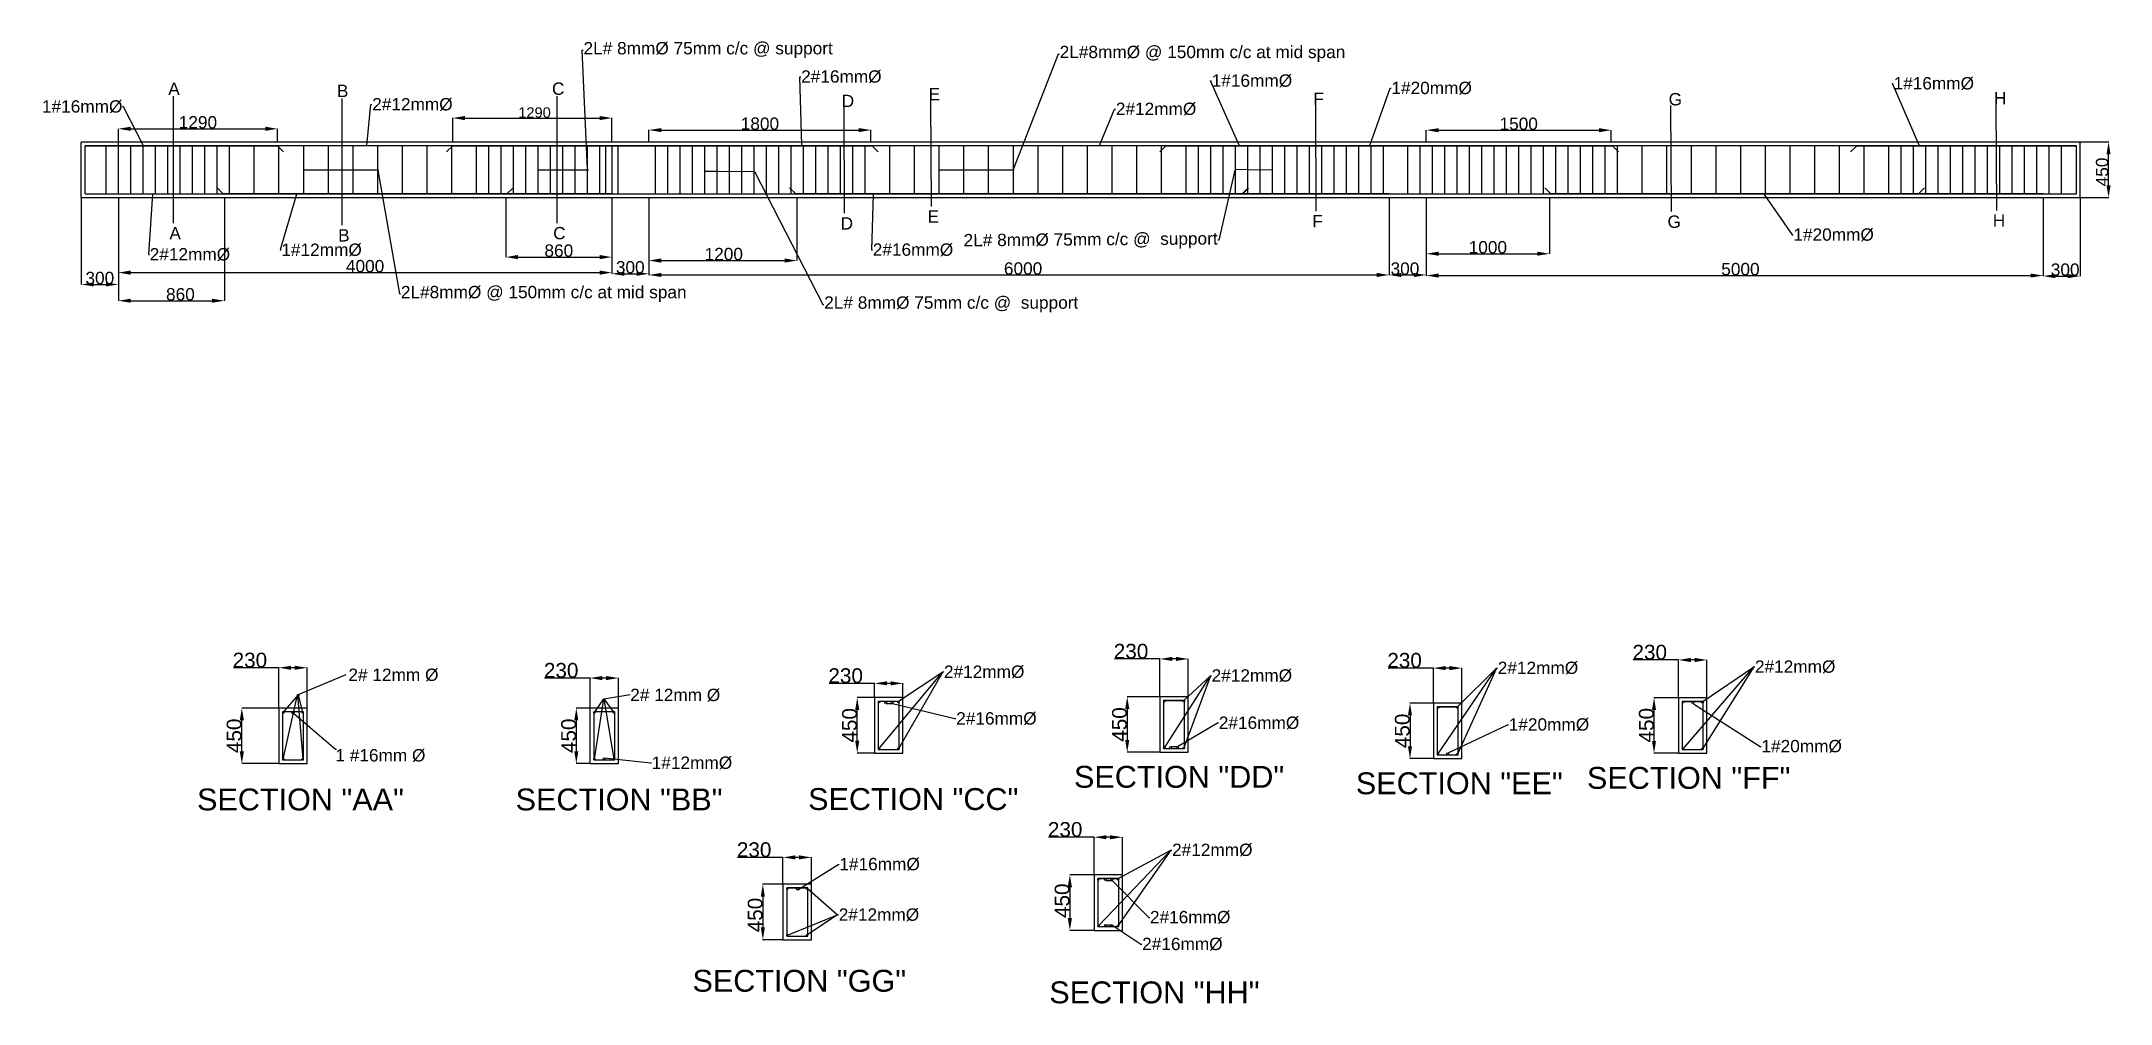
# Model space of a CAD drawing. Header units: inches. Extents: x 5684 to 22455, y 5609 to 13410.
import ezdxf
from ezdxf import colors
from ezdxf.entities.mleader import LeaderData, LeaderLine
from ezdxf.math import Vec2, Vec3

# ---------------------------------------------------------------- set-up
doc = ezdxf.new("R2010")
doc.units = ezdxf.units.IN
doc.header["$MEASUREMENT"] = 0
doc.styles.get("Standard").update_dxf_attribs({"font": 'arial.ttf'})
doc.dimstyles.new('ISO-25', dxfattribs={"dimtxt": 3, "dimasz": 100, "dimexe": 1.25, "dimexo": 0.625, "dimtad": 1, "dimtxsty": 'Standard', "dimcen": 2.5, "dimadec": 0, "dimazin": 0, "dimtfac": 1, "dimtmove": 0, "dimatfit": 3, "dimfxl": 1, "dimarcsym": 0})

msp = doc.modelspace()

# ---------------------------------------------------------------- texts
at = {"attachment_point": 1}
for s, width, gutter_width, heights, insert, char_height in [('A', 137.05478, 12.5, [0], (6712.649, 13075.597), 100), ('B', 137.05478, 12.5, [0], (8079.709, 13058.469), 100), ('C', 137.05478, 12.5, [0], (9822.728, 13076.331), 100), ('D', 137.05478, 12.5, [0], (12170.963, 12976.875), 100), ('E', 137.05478, 12.5, [0], (12875.402, 13032.201), 100), ('F', 137.05478, 12.5, [0], (15993.473, 12994.349), 100), ('G', 137.05478, 12.5, [0], (18873.058, 12990.888), 100), ('H', 137.05478, 12.5, [0], (21509.447, 13000.046), 100), ('D', 137.05478, 12.5, [0], (12161.889, 11984.115), 100), ('E', 137.05478, 12.5, [0], (12866.328, 12039.441), 100), ('F', 137.05478, 12.5, [0], (15984.4, 12001.588), 100), ('G', 137.05478, 12.5, [0], (18863.985, 11998.128), 100), ('H', 137.05478, 12.5, [0], (21500.373, 12007.286), 100), ('A', 137.05478, 12.5, [0], (6722.056, 11904.348), 100), ('B', 137.05478, 12.5, [0], (8089.117, 11887.22), 100), ('C', 137.05478, 12.5, [77.558], (9832.135, 11905.082), 100), ('2# 12mm %%C', 1585.75861, 346.211, [0], (8172.764, 8324.829), 100), ('2# 12mm %%C', 1585.75861, 346.211, [0], (10456.854, 8161.632), 100), ('1 #16mm %%C', 1625.42202, 336.765, [0], (8067.185, 7672.165), 100), ('SECTION "DD"', 7737.0629, 887.087, [0], (14053.438, 7536.388), 177.41749), ('SECTION "EE"', 7737.0629, 887.087, [0], (16338.016, 7483.912), 177.41749), ('SECTION "FF"', 7737.0629, 887.087, [0], (18211.196, 7527.642), 177.41749), ('SECTION "AA"', 7737.0629, 887.087, [0], (6945.859, 7352.722), 177.41749), ('SECTION "BB"', 7737.0629, 887.087, [0], (9528.046, 7352.722), 177.41749), ('SECTION "CC"', 7737.0629, 887.087, [0], (11898.616, 7355.977), 177.41749), ('SECTION "GG"', 7737.0629, 887.087, [0], (10961.095, 5882.788), 177.41749), ('SECTION "HH"', 7737.0629, 887.087, [0], (13853.344, 5788.885), 177.41749)]:
    msp.add_mtext_dynamic_manual_height_columns(s, width=width, gutter_width=gutter_width, heights=heights, dxfattribs=dict(at, insert=insert, char_height=char_height))

# ---------------------------------------------------------------- blocks, each defined once
blk = doc.blocks.new('*D41')
at = {"color": 0, "lineweight": -2, "transparency": 16777216}
for p, q in [((6308, 12143), (6308, 11534)), ((10308, 12143), (10308, 11534)), ((6408, 11535), (10208, 11535))]:
    blk.add_line(p, q, dxfattribs=at)
at = {"color": 0, "transparency": 16777216}
for points in [[(6408, 11552), (6408, 11518), (6308, 11535)], [(10208, 11552), (10208, 11518), (10308, 11535)]]:
    blk.add_solid(points, dxfattribs=at)
at = {"layer": 'Defpoints', "color": 0, "transparency": 16777216}
for p in [(6308, 12144), (10308, 12144), (10308, 11535)]:
    blk.add_point(p, dxfattribs=at)
at = {"color": 0, "transparency": 16777216, "insert": (8308, 11587), "char_height": 85, "attachment_point": 5}
blk.add_mtext('{\\H1.17647x;4000}', dxfattribs=at)
blk = doc.blocks.new('*D42')
at = {"color": 0, "lineweight": -2, "transparency": 16777216}
for p, q in [((10608, 12143), (10608, 11515)), ((16608, 12143), (16608, 11515)), ((10708, 11516), (16508, 11516))]:
    blk.add_line(p, q, dxfattribs=at)
at = {"color": 0, "transparency": 16777216}
for points in [[(10708, 11533), (10708, 11500), (10608, 11516)], [(16508, 11533), (16508, 11500), (16608, 11516)]]:
    blk.add_solid(points, dxfattribs=at)
at = {"layer": 'Defpoints', "color": 0, "transparency": 16777216}
for p in [(10608, 12144), (16608, 12144), (16608, 11516)]:
    blk.add_point(p, dxfattribs=at)
at = {"color": 0, "transparency": 16777216, "insert": (13641, 11568), "char_height": 85, "attachment_point": 5}
blk.add_mtext('{\\H1.17647x;6000}', dxfattribs=at)
blk = doc.blocks.new('*D43')
at = {"color": 0, "lineweight": -2, "transparency": 16777216}
for p, q in [((16908, 12143), (16908, 11510)), ((21908, 12143), (21908, 11510)), ((17008, 11511), (21808, 11511))]:
    blk.add_line(p, q, dxfattribs=at)
at = {"color": 0, "transparency": 16777216}
for points in [[(17008, 11528), (17008, 11495), (16908, 11511)], [(21808, 11528), (21808, 11495), (21908, 11511)]]:
    blk.add_solid(points, dxfattribs=at)
at = {"layer": 'Defpoints', "color": 0, "transparency": 16777216}
for p in [(16908, 12144), (21908, 12144), (21908, 11511)]:
    blk.add_point(p, dxfattribs=at)
at = {"color": 0, "transparency": 16777216, "insert": (19455, 11563), "char_height": 85, "attachment_point": 5}
blk.add_mtext('{\\H1.17647x;5000}', dxfattribs=at)
blk = doc.blocks.new('*D44')
at = {"color": 0, "lineweight": -2, "transparency": 16777216}
for p, q in [((6008, 12143), (6008, 11438)), ((6308, 12143), (6308, 11438)), ((6108, 11439), (6208, 11439))]:
    blk.add_line(p, q, dxfattribs=at)
at = {"color": 0, "transparency": 16777216}
for points in [[(6108, 11456), (6108, 11423), (6008, 11439)], [(6208, 11456), (6208, 11423), (6308, 11439)]]:
    blk.add_solid(points, dxfattribs=at)
at = {"layer": 'Defpoints', "color": 0, "transparency": 16777216}
for p in [(6008, 12144), (6308, 12144), (6308, 11439)]:
    blk.add_point(p, dxfattribs=at)
at = {"color": 0, "transparency": 16777216, "insert": (6158, 11491), "char_height": 85, "attachment_point": 5}
blk.add_mtext('{\\H1.17647x;300}', dxfattribs=at)
blk = doc.blocks.new('*D45')
at = {"color": 0, "lineweight": -2, "transparency": 16777216}
for p, q in [((10308, 12143), (10308, 11525)), ((10608, 12143), (10608, 11525)), ((10408, 11526), (10508, 11526))]:
    blk.add_line(p, q, dxfattribs=at)
at = {"color": 0, "transparency": 16777216}
for points in [[(10408, 11542), (10408, 11509), (10308, 11526)], [(10508, 11542), (10508, 11509), (10608, 11526)]]:
    blk.add_solid(points, dxfattribs=at)
at = {"layer": 'Defpoints', "color": 0, "transparency": 16777216}
for p in [(10308, 12144), (10608, 12144), (10608, 11526)]:
    blk.add_point(p, dxfattribs=at)
at = {"color": 0, "transparency": 16777216, "insert": (10457, 11578), "char_height": 85, "attachment_point": 5}
blk.add_mtext('{\\H1.17647x;300}', dxfattribs=at)
blk = doc.blocks.new('*D46')
at = {"color": 0, "lineweight": -2, "transparency": 16777216}
for p, q in [((16608, 12143), (16608, 11514)), ((16908, 12143), (16908, 11514)), ((16708, 11516), (16808, 11516))]:
    blk.add_line(p, q, dxfattribs=at)
at = {"color": 0, "transparency": 16777216}
for points in [[(16708, 11532), (16708, 11499), (16608, 11516)], [(16808, 11532), (16808, 11499), (16908, 11516)]]:
    blk.add_solid(points, dxfattribs=at)
at = {"layer": 'Defpoints', "color": 0, "transparency": 16777216}
for p in [(16608, 12144), (16908, 12144), (16908, 11516)]:
    blk.add_point(p, dxfattribs=at)
at = {"color": 0, "transparency": 16777216, "insert": (16736, 11567), "char_height": 85, "attachment_point": 5}
blk.add_mtext('{\\H1.17647x;300}', dxfattribs=at)
blk = doc.blocks.new('*D47')
at = {"color": 0, "lineweight": -2, "transparency": 16777216}
for p, q in [((21908, 12143), (21908, 11506)), ((22208, 12143), (22208, 11506)), ((22008, 11507), (22108, 11507))]:
    blk.add_line(p, q, dxfattribs=at)
at = {"color": 0, "transparency": 16777216}
for points in [[(22008, 11523), (22008, 11490), (21908, 11507)], [(22108, 11523), (22108, 11490), (22208, 11507)]]:
    blk.add_solid(points, dxfattribs=at)
at = {"layer": 'Defpoints', "color": 0, "transparency": 16777216}
for p in [(21908, 12144), (22208, 12144), (22208, 11507)]:
    blk.add_point(p, dxfattribs=at)
at = {"color": 0, "transparency": 16777216, "insert": (22087, 11559), "char_height": 85, "attachment_point": 5}
blk.add_mtext('{\\H1.17647x;300}', dxfattribs=at)
blk = doc.blocks.new('*D34')
at = {"color": 0, "lineweight": -2, "transparency": 16777216}
for p, q in [((6308, 12143), (6308, 11306)), ((7168, 12143), (7168, 11306)), ((6408, 11307), (7068, 11307))]:
    blk.add_line(p, q, dxfattribs=at)
at = {"color": 0, "transparency": 16777216}
for points in [[(6408, 11324), (6408, 11291), (6308, 11307)], [(7068, 11324), (7068, 11291), (7168, 11307)]]:
    blk.add_solid(points, dxfattribs=at)
at = {"layer": 'Defpoints', "color": 0, "transparency": 16777216}
for p in [(6308, 12144), (7168, 12144), (7168, 11307)]:
    blk.add_point(p, dxfattribs=at)
at = {"color": 0, "transparency": 16777216, "insert": (6811, 11359), "char_height": 85, "attachment_point": 5}
blk.add_mtext('{\\H1.17647x;860}', dxfattribs=at)
blk = doc.blocks.new('*D35')
at = {"color": 0, "lineweight": -2, "transparency": 16777216}
for p, q in [((9448, 12143), (9448, 11660)), ((10308, 12143), (10308, 11660)), ((9548, 11661), (10208, 11661))]:
    blk.add_line(p, q, dxfattribs=at)
at = {"color": 0, "transparency": 16777216}
for points in [[(9548, 11678), (9548, 11644), (9448, 11661)], [(10208, 11678), (10208, 11644), (10308, 11661)]]:
    blk.add_solid(points, dxfattribs=at)
at = {"layer": 'Defpoints', "color": 0, "transparency": 16777216}
for p in [(9448, 12144), (10308, 12144), (10308, 11661)]:
    blk.add_point(p, dxfattribs=at)
at = {"color": 0, "transparency": 16777216, "insert": (9878, 11713), "char_height": 85, "width": 187.63, "attachment_point": 5}
blk.add_mtext('{\\H1.17647x;860}', dxfattribs=at)
blk = doc.blocks.new('*D36')
at = {"color": 0, "lineweight": -2, "transparency": 16777216}
for p, q in [((9018, 12594), (9018, 12789)), ((9118, 12788), (10208, 12788)), ((10308, 12594), (10308, 12789))]:
    blk.add_line(p, q, dxfattribs=at)
at = {"color": 0, "transparency": 16777216}
for points in [[(9118, 12805), (9118, 12771), (9018, 12788)], [(10208, 12805), (10208, 12771), (10308, 12788)]]:
    blk.add_solid(points, dxfattribs=at)
at = {"layer": 'Defpoints', "color": 0, "transparency": 16777216}
for p in [(10308, 12788), (9018, 12594), (10308, 12594)]:
    blk.add_point(p, dxfattribs=at)
at = {"color": 0, "transparency": 16777216, "insert": (9681, 12832), "char_height": 85, "attachment_point": 5}
blk.add_mtext('1290', dxfattribs=at)
blk = doc.blocks.new('*D48')
at = {"color": 0, "lineweight": -2, "transparency": 16777216}
for p, q in [((6308, 12594), (6308, 12702)), ((6408, 12701), (7498, 12701)), ((7598, 12594), (7598, 12702))]:
    blk.add_line(p, q, dxfattribs=at)
at = {"color": 0, "transparency": 16777216}
for points in [[(6408, 12718), (6408, 12684), (6308, 12701)], [(7498, 12718), (7498, 12684), (7598, 12701)]]:
    blk.add_solid(points, dxfattribs=at)
at = {"layer": 'Defpoints', "color": 0, "transparency": 16777216}
for p in [(6308, 12594), (7598, 12701), (7598, 12594)]:
    blk.add_point(p, dxfattribs=at)
at = {"color": 0, "transparency": 16777216, "insert": (6953, 12753), "char_height": 85, "attachment_point": 5}
blk.add_mtext('{\\H1.17647x;1290}', dxfattribs=at)
blk = doc.blocks.new('*D37')
at = {"color": 0, "lineweight": -2, "transparency": 16777216}
for p, q in [((10608, 12594), (10608, 12692)), ((10708, 12691), (12308, 12691)), ((12408, 12594), (12408, 12692))]:
    blk.add_line(p, q, dxfattribs=at)
at = {"color": 0, "transparency": 16777216}
for points in [[(10708, 12707), (10708, 12674), (10608, 12691)], [(12308, 12707), (12308, 12674), (12408, 12691)]]:
    blk.add_solid(points, dxfattribs=at)
at = {"layer": 'Defpoints', "color": 0, "transparency": 16777216}
for p in [(10608, 12594), (12408, 12691), (12408, 12594)]:
    blk.add_point(p, dxfattribs=at)
at = {"color": 0, "transparency": 16777216, "insert": (11508, 12742), "char_height": 85, "attachment_point": 5}
blk.add_mtext('{\\H1.17647x;1800}', dxfattribs=at)
blk = doc.blocks.new('*D38')
at = {"color": 0, "lineweight": -2, "transparency": 16777216}
for p, q in [((10608, 12143), (10608, 11632)), ((11808, 12143), (11808, 11632)), ((10708, 11633), (11708, 11633))]:
    blk.add_line(p, q, dxfattribs=at)
at = {"color": 0, "transparency": 16777216}
for points in [[(10708, 11650), (10708, 11616), (10608, 11633)], [(11708, 11650), (11708, 11616), (11808, 11633)]]:
    blk.add_solid(points, dxfattribs=at)
at = {"layer": 'Defpoints', "color": 0, "transparency": 16777216}
for p in [(10608, 12144), (11808, 12144), (11808, 11633)]:
    blk.add_point(p, dxfattribs=at)
at = {"color": 0, "transparency": 16777216, "insert": (11215, 11685), "char_height": 85, "attachment_point": 5}
blk.add_mtext('{\\H1.17647x;1200}', dxfattribs=at)
blk = doc.blocks.new('*D39')
at = {"color": 0, "lineweight": -2, "transparency": 16777216}
for p, q in [((16908, 12594), (16908, 12691)), ((17008, 12690), (18308, 12690)), ((18408, 12594), (18408, 12691))]:
    blk.add_line(p, q, dxfattribs=at)
at = {"color": 0, "transparency": 16777216}
for points in [[(17008, 12706), (17008, 12673), (16908, 12690)], [(18308, 12706), (18308, 12673), (18408, 12690)]]:
    blk.add_solid(points, dxfattribs=at)
at = {"layer": 'Defpoints', "color": 0, "transparency": 16777216}
for p in [(16908, 12594), (18408, 12690), (18408, 12594)]:
    blk.add_point(p, dxfattribs=at)
at = {"color": 0, "transparency": 16777216, "insert": (17658, 12741), "char_height": 85, "attachment_point": 5}
blk.add_mtext('{\\H1.17647x;1500}', dxfattribs=at)
blk = doc.blocks.new('*D40')
at = {"color": 0, "lineweight": -2, "transparency": 16777216}
for p, q in [((16908, 12143), (16908, 11687)), ((17908, 12143), (17908, 11687)), ((17008, 11688), (17808, 11688))]:
    blk.add_line(p, q, dxfattribs=at)
at = {"color": 0, "transparency": 16777216}
for points in [[(17008, 11705), (17008, 11672), (16908, 11688)], [(17808, 11705), (17808, 11672), (17908, 11688)]]:
    blk.add_solid(points, dxfattribs=at)
at = {"layer": 'Defpoints', "color": 0, "transparency": 16777216}
for p in [(16908, 12144), (17908, 12144), (17908, 11688)]:
    blk.add_point(p, dxfattribs=at)
at = {"color": 0, "transparency": 16777216, "insert": (17408, 11740), "char_height": 85, "attachment_point": 5}
blk.add_mtext('{\\H1.17647x;1000}', dxfattribs=at)
blk = doc.blocks.new('*D49')
at = {"color": 0, "lineweight": -2, "transparency": 16777216}
for p, q in [((22209, 12594), (22440, 12594)), ((22439, 12244), (22439, 12494)), ((22209, 12144), (22440, 12144))]:
    blk.add_line(p, q, dxfattribs=at)
at = {"color": 0, "transparency": 16777216}
for points in [[(22422, 12494), (22455, 12494), (22439, 12594)], [(22422, 12244), (22455, 12244), (22439, 12144)]]:
    blk.add_solid(points, dxfattribs=at)
at = {"layer": 'Defpoints', "color": 0, "transparency": 16777216}
for p in [(22208, 12594), (22439, 12594), (22208, 12144)]:
    blk.add_point(p, dxfattribs=at)
at = {"color": 0, "transparency": 16777216, "insert": (22387, 12351), "char_height": 85, "attachment_point": 5, "rotation": 90}
blk.add_mtext('{\\H1.17647x;450}', dxfattribs=at)
blk = doc.blocks.new('*D50')
at = {"color": 0, "lineweight": -2, "transparency": 16777216}
for p, q in [((7608, 8332), (7240, 8332)), ((7608, 8006), (7608, 8333)), ((7738, 8332), (7708, 8332)), ((7838, 8006), (7838, 8333))]:
    blk.add_line(p, q, dxfattribs=at)
at = {"color": 0, "transparency": 16777216}
for points in [[(7708, 8348), (7708, 8315), (7608, 8332)], [(7738, 8348), (7738, 8315), (7838, 8332)]]:
    blk.add_solid(points, dxfattribs=at)
at = {"layer": 'Defpoints', "color": 0, "transparency": 16777216}
for p in [(7608, 8332), (7608, 8005), (7838, 8005)]:
    blk.add_point(p, dxfattribs=at)
at = {"color": 0, "transparency": 16777216, "insert": (7374, 8393), "char_height": 3, "attachment_point": 5}
blk.add_mtext('{\\H40x;230}', dxfattribs=at)
blk = doc.blocks.new('*D51')
at = {"color": 0, "lineweight": -2, "transparency": 16777216}
for p, q in [((7608, 8005), (7308, 8005)), ((7309, 7655), (7309, 7905)), ((7608, 7555), (7308, 7555))]:
    blk.add_line(p, q, dxfattribs=at)
at = {"color": 0, "transparency": 16777216}
for points in [[(7292, 7905), (7326, 7905), (7309, 8005)], [(7292, 7655), (7326, 7655), (7309, 7555)]]:
    blk.add_solid(points, dxfattribs=at)
at = {"layer": 'Defpoints', "color": 0, "transparency": 16777216}
for p in [(7309, 8005), (7608, 8005), (7608, 7555)]:
    blk.add_point(p, dxfattribs=at)
at = {"color": 0, "transparency": 16777216, "insert": (7247, 7780), "char_height": 3, "attachment_point": 5, "rotation": 90}
blk.add_mtext('{\\H40x;450}', dxfattribs=at)
blk = doc.blocks.new('*D52')
at = {"color": 0, "lineweight": -2, "transparency": 16777216}
for p, q in [((10131, 8248), (9763, 8248)), ((10131, 8006), (10131, 8249)), ((10261, 8248), (10231, 8248)), ((10361, 8006), (10361, 8249))]:
    blk.add_line(p, q, dxfattribs=at)
at = {"color": 0, "transparency": 16777216}
for points in [[(10231, 8265), (10231, 8231), (10131, 8248)], [(10261, 8265), (10261, 8231), (10361, 8248)]]:
    blk.add_solid(points, dxfattribs=at)
at = {"layer": 'Defpoints', "color": 0, "transparency": 16777216}
for p in [(10131, 8248), (10131, 8005), (10361, 8005)]:
    blk.add_point(p, dxfattribs=at)
at = {"color": 0, "transparency": 16777216, "insert": (9897, 8310), "char_height": 3, "attachment_point": 5}
blk.add_mtext('{\\H40x;230}', dxfattribs=at)
blk = doc.blocks.new('*D53')
at = {"color": 0, "lineweight": -2, "transparency": 16777216}
for p, q in [((10130, 8005), (10019, 8005)), ((10020, 7905), (10020, 7655)), ((10130, 7555), (10019, 7555))]:
    blk.add_line(p, q, dxfattribs=at)
at = {"color": 0, "transparency": 16777216}
for points in [[(10003, 7905), (10036, 7905), (10020, 8005)], [(10003, 7655), (10036, 7655), (10020, 7555)]]:
    blk.add_solid(points, dxfattribs=at)
at = {"layer": 'Defpoints', "color": 0, "transparency": 16777216}
for p in [(10131, 8005), (10020, 7555), (10131, 7555)]:
    blk.add_point(p, dxfattribs=at)
at = {"color": 0, "transparency": 16777216, "insert": (9958, 7780), "char_height": 3, "attachment_point": 5, "rotation": 90}
blk.add_mtext('{\\H40x;450}', dxfattribs=at)
blk = doc.blocks.new('*D54')
at = {"color": 0, "lineweight": -2, "transparency": 16777216}
for p, q in [((12437, 8205), (12069, 8205)), ((12437, 8090), (12437, 8207)), ((12567, 8205), (12537, 8205)), ((12667, 8090), (12667, 8207))]:
    blk.add_line(p, q, dxfattribs=at)
at = {"color": 0, "transparency": 16777216}
for points in [[(12537, 8222), (12537, 8189), (12437, 8205)], [(12567, 8222), (12567, 8189), (12667, 8205)]]:
    blk.add_solid(points, dxfattribs=at)
at = {"layer": 'Defpoints', "color": 0, "transparency": 16777216}
for p in [(12437, 8205), (12437, 8090), (12667, 8090)]:
    blk.add_point(p, dxfattribs=at)
at = {"color": 0, "transparency": 16777216, "insert": (12203, 8267), "char_height": 3, "attachment_point": 5}
blk.add_mtext('{\\H40x;230}', dxfattribs=at)
blk = doc.blocks.new('*D55')
at = {"color": 0, "lineweight": -2, "transparency": 16777216}
for p, q in [((12436, 8090), (12296, 8090)), ((12297, 7740), (12297, 7990)), ((12436, 7640), (12296, 7640))]:
    blk.add_line(p, q, dxfattribs=at)
at = {"color": 0, "transparency": 16777216}
for points in [[(12280, 7990), (12313, 7990), (12297, 8090)], [(12280, 7740), (12313, 7740), (12297, 7640)]]:
    blk.add_solid(points, dxfattribs=at)
at = {"layer": 'Defpoints', "color": 0, "transparency": 16777216}
for p in [(12297, 8090), (12437, 8090), (12437, 7640)]:
    blk.add_point(p, dxfattribs=at)
at = {"color": 0, "transparency": 16777216, "insert": (12235, 7865), "char_height": 3, "attachment_point": 5, "rotation": 90}
blk.add_mtext('{\\H40x;450}', dxfattribs=at)
blk = doc.blocks.new('*D56')
at = {"color": 0, "lineweight": -2, "transparency": 16777216}
for p, q in [((14750, 8403), (14382, 8403)), ((14750, 8097), (14750, 8405)), ((14880, 8403), (14850, 8403)), ((14980, 8097), (14980, 8405))]:
    blk.add_line(p, q, dxfattribs=at)
at = {"color": 0, "transparency": 16777216}
for points in [[(14850, 8420), (14850, 8387), (14750, 8403)], [(14880, 8420), (14880, 8387), (14980, 8403)]]:
    blk.add_solid(points, dxfattribs=at)
at = {"layer": 'Defpoints', "color": 0, "transparency": 16777216}
for p in [(14750, 8403), (14750, 8097), (14980, 8097)]:
    blk.add_point(p, dxfattribs=at)
at = {"color": 0, "transparency": 16777216, "insert": (14516, 8465), "char_height": 3, "attachment_point": 5}
blk.add_mtext('{\\H40x;230}', dxfattribs=at)
blk = doc.blocks.new('*D57')
at = {"color": 0, "lineweight": -2, "transparency": 16777216}
for p, q in [((14750, 8097), (14484, 8097)), ((14485, 7997), (14485, 7747)), ((14750, 7647), (14484, 7647))]:
    blk.add_line(p, q, dxfattribs=at)
at = {"color": 0, "transparency": 16777216}
for points in [[(14468, 7997), (14502, 7997), (14485, 8097)], [(14468, 7747), (14502, 7747), (14485, 7647)]]:
    blk.add_solid(points, dxfattribs=at)
at = {"layer": 'Defpoints', "color": 0, "transparency": 16777216}
for p in [(14750, 8097), (14485, 7647), (14750, 7647)]:
    blk.add_point(p, dxfattribs=at)
at = {"color": 0, "transparency": 16777216, "insert": (14423, 7872), "char_height": 3, "attachment_point": 5, "rotation": 90}
blk.add_mtext('{\\H40x;450}', dxfattribs=at)
blk = doc.blocks.new('*D58')
at = {"color": 0, "lineweight": -2, "transparency": 16777216}
for p, q in [((16967, 8329), (16599, 8329)), ((16967, 8046), (16967, 8330)), ((17097, 8329), (17067, 8329)), ((17197, 8046), (17197, 8330))]:
    blk.add_line(p, q, dxfattribs=at)
at = {"color": 0, "transparency": 16777216}
for points in [[(17067, 8346), (17067, 8312), (16967, 8329)], [(17097, 8346), (17097, 8312), (17197, 8329)]]:
    blk.add_solid(points, dxfattribs=at)
at = {"layer": 'Defpoints', "color": 0, "transparency": 16777216}
for p in [(16967, 8329), (16967, 8045), (17197, 8045)]:
    blk.add_point(p, dxfattribs=at)
at = {"color": 0, "transparency": 16777216, "insert": (16733, 8391), "char_height": 3, "attachment_point": 5}
blk.add_mtext('{\\H40x;230}', dxfattribs=at)
blk = doc.blocks.new('*D59')
at = {"color": 0, "lineweight": -2, "transparency": 16777216}
for p, q in [((16966, 8045), (16776, 8045)), ((16777, 7945), (16777, 7695)), ((16966, 7595), (16776, 7595))]:
    blk.add_line(p, q, dxfattribs=at)
at = {"color": 0, "transparency": 16777216}
for points in [[(16760, 7945), (16793, 7945), (16777, 8045)], [(16760, 7695), (16793, 7695), (16777, 7595)]]:
    blk.add_solid(points, dxfattribs=at)
at = {"layer": 'Defpoints', "color": 0, "transparency": 16777216}
for p in [(16967, 8045), (16777, 7595), (16967, 7595)]:
    blk.add_point(p, dxfattribs=at)
at = {"color": 0, "transparency": 16777216, "insert": (16715, 7820), "char_height": 3, "attachment_point": 5, "rotation": 90}
blk.add_mtext('{\\H40x;450}', dxfattribs=at)
blk = doc.blocks.new('*D60')
at = {"color": 0, "lineweight": -2, "transparency": 16777216}
for p, q in [((18953, 8089), (18753, 8089)), ((18755, 7739), (18755, 7989)), ((18953, 7639), (18753, 7639))]:
    blk.add_line(p, q, dxfattribs=at)
at = {"color": 0, "transparency": 16777216}
for points in [[(18738, 7989), (18771, 7989), (18755, 8089)], [(18738, 7739), (18771, 7739), (18755, 7639)]]:
    blk.add_solid(points, dxfattribs=at)
at = {"layer": 'Defpoints', "color": 0, "transparency": 16777216}
for p in [(18755, 8089), (18954, 8089), (18954, 7639)]:
    blk.add_point(p, dxfattribs=at)
at = {"color": 0, "transparency": 16777216, "insert": (18693, 7866), "char_height": 3, "attachment_point": 5, "rotation": 90}
blk.add_mtext('{\\H40x;450}', dxfattribs=at)
blk = doc.blocks.new('*D61')
at = {"color": 0, "lineweight": -2, "transparency": 16777216}
for p, q in [((18954, 8395), (18586, 8395)), ((18954, 8090), (18954, 8396)), ((19084, 8395), (19054, 8395)), ((19184, 8090), (19184, 8396))]:
    blk.add_line(p, q, dxfattribs=at)
at = {"color": 0, "transparency": 16777216}
for points in [[(19054, 8412), (19054, 8378), (18954, 8395)], [(19084, 8412), (19084, 8378), (19184, 8395)]]:
    blk.add_solid(points, dxfattribs=at)
at = {"layer": 'Defpoints', "color": 0, "transparency": 16777216}
for p in [(18954, 8395), (18954, 8089), (19184, 8089)]:
    blk.add_point(p, dxfattribs=at)
at = {"color": 0, "transparency": 16777216, "insert": (18720, 8457), "char_height": 3, "attachment_point": 5}
blk.add_mtext('{\\H40x;230}', dxfattribs=at)
blk = doc.blocks.new('*D62')
at = {"color": 0, "lineweight": -2, "transparency": 16777216}
for p, q in [((11694, 6577), (11530, 6577)), ((11532, 6477), (11532, 6227)), ((11694, 6127), (11530, 6127))]:
    blk.add_line(p, q, dxfattribs=at)
at = {"color": 0, "transparency": 16777216}
for points in [[(11515, 6477), (11548, 6477), (11532, 6577)], [(11515, 6227), (11548, 6227), (11532, 6127)]]:
    blk.add_solid(points, dxfattribs=at)
at = {"layer": 'Defpoints', "color": 0, "transparency": 16777216}
for p in [(11695, 6577), (11532, 6127), (11695, 6127)]:
    blk.add_point(p, dxfattribs=at)
at = {"color": 0, "transparency": 16777216, "insert": (11470, 6327), "char_height": 3, "attachment_point": 5, "rotation": 90}
blk.add_mtext('{\\H40x;450}', dxfattribs=at)
blk = doc.blocks.new('*D63')
at = {"color": 0, "lineweight": -2, "transparency": 16777216}
for p, q in [((11695, 6794), (11327, 6794)), ((11695, 6578), (11695, 6796)), ((11825, 6794), (11795, 6794)), ((11925, 6578), (11925, 6796))]:
    blk.add_line(p, q, dxfattribs=at)
at = {"color": 0, "transparency": 16777216}
for points in [[(11795, 6811), (11795, 6778), (11695, 6794)], [(11825, 6811), (11825, 6778), (11925, 6794)]]:
    blk.add_solid(points, dxfattribs=at)
at = {"layer": 'Defpoints', "color": 0, "transparency": 16777216}
for p in [(11695, 6794), (11695, 6577), (11925, 6577)]:
    blk.add_point(p, dxfattribs=at)
at = {"color": 0, "transparency": 16777216, "insert": (11461, 6856), "char_height": 3, "attachment_point": 5}
blk.add_mtext('{\\H40x;230}', dxfattribs=at)
blk = doc.blocks.new('*D64')
at = {"color": 0, "lineweight": -2, "transparency": 16777216}
for p, q in [((14216, 6958), (13848, 6958)), ((14216, 6654), (14216, 6959)), ((14346, 6958), (14316, 6958)), ((14446, 6654), (14446, 6959))]:
    blk.add_line(p, q, dxfattribs=at)
at = {"color": 0, "transparency": 16777216}
for points in [[(14316, 6974), (14316, 6941), (14216, 6958)], [(14346, 6974), (14346, 6941), (14446, 6958)]]:
    blk.add_solid(points, dxfattribs=at)
at = {"layer": 'Defpoints', "color": 0, "transparency": 16777216}
for p in [(14216, 6958), (14216, 6653), (14446, 6653)]:
    blk.add_point(p, dxfattribs=at)
at = {"color": 0, "transparency": 16777216, "insert": (13982, 7020), "char_height": 3, "attachment_point": 5}
blk.add_mtext('{\\H40x;230}', dxfattribs=at)
blk = doc.blocks.new('*D65')
at = {"color": 0, "lineweight": -2, "transparency": 16777216}
for p, q in [((14215, 6653), (14019, 6653)), ((14020, 6553), (14020, 6303)), ((14215, 6203), (14019, 6203))]:
    blk.add_line(p, q, dxfattribs=at)
at = {"color": 0, "transparency": 16777216}
for points in [[(14003, 6553), (14037, 6553), (14020, 6653)], [(14003, 6303), (14037, 6303), (14020, 6203)]]:
    blk.add_solid(points, dxfattribs=at)
at = {"layer": 'Defpoints', "color": 0, "transparency": 16777216}
for p in [(14216, 6653), (14020, 6203), (14216, 6203)]:
    blk.add_point(p, dxfattribs=at)
at = {"color": 0, "transparency": 16777216, "insert": (13958, 6443), "char_height": 3, "attachment_point": 5, "rotation": 90}
blk.add_mtext('{\\H40x;450}', dxfattribs=at)

# ---------------------------------------------------------------- dimensions: what is measured, and where the dimension line sits
for base, p1, p2, picture, middle in [((7598.016, 12700.945), (6308.016, 12593.828), (7598.016, 12593.828), '*D48', (6953.016, 12700.945)), ((12408.016, 12690.816), (10608.016, 12593.828), (12408.016, 12593.828), '*D37', (11508.016, 12690.816)), ((18408.016, 12689.548), (16908.016, 12593.828), (18408.016, 12593.828), '*D39', (17658.016, 12689.548)), ((10308.016, 11535.105), (6308.016, 12143.828), (10308.016, 12143.828), '*D41', (8308.016, 11535.105)), ((7168.016, 11307.318), (6308.016, 12143.828), (7168.016, 12143.828), '*D34', (6811.167, 11307.318)), ((10308.016, 11661.116), (9448.016, 12143.828), (10308.016, 12143.828), '*D35', (9878.016, 11661.116)), ((10608.016, 11525.821), (10308.016, 12143.828), (10608.016, 12143.828), '*D45', (10457.366, 11525.821)), ((16608.016, 11516.425), (10608.016, 12143.828), (16608.016, 12143.828), '*D42', (13640.583, 11516.425)), ((11808.016, 11633.105), (10608.016, 12143.828), (11808.016, 12143.828), '*D38', (11214.525, 11633.105)), ((16908.016, 11515.53), (16608.016, 12143.828), (16908.016, 12143.828), '*D46', (16736.368, 11515.53)), ((21908.016, 11511.178), (16908.016, 12143.828), (21908.016, 12143.828), '*D43', (19455.473, 11511.178)), ((17908.016, 11688.181), (16908.016, 12143.828), (17908.016, 12143.828), '*D40', (17408.016, 11688.181)), ((22208.016, 11506.831), (21908.016, 12143.828), (22208.016, 12143.828), '*D47', (22087.358, 11506.831))]:
    dim = msp.add_linear_dim(base=base, p1=p1, p2=p2, text='{\\H1.17647x;<>}', dimstyle='ISO-25', override={"dimtxt": 85})
    dim.commit()
    dim.dimension.update_dxf_attribs({"geometry": picture, "text_midpoint": middle, "dimtype": 160})
dim = msp.add_linear_dim(base=(10308.016, 12788.02), p1=(9018.016, 12593.828), p2=(10308.016, 12593.828), dimstyle='ISO-25', override={"dimtxt": 85})
dim.commit()
dim.dimension.update_dxf_attribs({"geometry": '*D36', "text_midpoint": (9680.58, 12788.02), "dimtype": 160})
dim = msp.add_linear_dim(base=(22438.77, 12593.828), p1=(22208.016, 12143.828), p2=(22208.016, 12593.828), angle=90, text='{\\H1.17647x;<>}', dimstyle='ISO-25', override={"dimtxt": 85})
dim.commit()
dim.dimension.update_dxf_attribs({"geometry": '*D49', "text_midpoint": (22438.77, 12350.585), "dimtype": 160})
dim = msp.add_linear_dim(base=(6308.016, 11439.39), p1=(6008.016, 12143.828), p2=(6308.016, 12143.828), text='{\\H1.17647x;<>}', dimstyle='ISO-25', override={"dimtxt": 85})
dim.commit()
dim.dimension.update_dxf_attribs({"geometry": '*D44', "text_midpoint": (6158.016, 11491.106)})
for base, p1, p2, picture, middle in [((7608.246, 8331.557), (7838.246, 8004.883), (7608.246, 8004.883), '*D50', (7374.238, 8393.491)), ((14750.268, 8403.364), (14980.268, 8096.502), (14750.268, 8096.502), '*D56', (14516.26, 8465.299)), ((16967.101, 8328.899), (17197.101, 8045.054), (16967.101, 8045.054), '*D58', (16733.093, 8390.834)), ((18953.866, 8395.064), (19183.866, 8088.884), (18953.866, 8088.884), '*D61', (18719.857, 8456.999)), ((10130.736, 8248.108), (10360.736, 8004.883), (10130.736, 8004.883), '*D52', (9896.727, 8310.043)), ((12436.691, 8205.329), (12666.691, 8089.552), (12436.691, 8089.552), '*D54', (12202.683, 8267.263)), ((14215.883, 6957.739), (14445.883, 6652.925), (14215.883, 6652.925), '*D64', (13981.875, 7019.674)), ((11695.021, 6794.437), (11925.021, 6576.986), (11695.021, 6576.986), '*D63', (11461.012, 6856.372))]:
    dim = msp.add_linear_dim(base=base, p1=p1, p2=p2, text='{\\H40x;<>}', dimstyle='ISO-25')
    dim.commit()
    dim.dimension.update_dxf_attribs({"geometry": picture, "text_midpoint": middle})
for base, p1, p2, picture, middle in [((12296.756, 8089.552), (12436.691, 7639.552), (12436.691, 8089.552), '*D55', (12234.862, 7864.552)), ((14484.904, 7646.502), (14750.268, 8096.502), (14750.268, 7646.502), '*D57', (14423.01, 7871.502)), ((7308.908, 8004.883), (7608.246, 7554.883), (7608.246, 8004.883), '*D51', (7247.014, 7779.883)), ((10019.766, 7554.883), (10130.736, 8004.883), (10130.736, 7554.883), '*D53', (9957.873, 7779.883)), ((16776.755, 7595.054), (16967.101, 8045.054), (16967.101, 7595.054), '*D59', (16714.861, 7820.054))]:
    dim = msp.add_linear_dim(base=base, p1=p1, p2=p2, angle=90, text='{\\H40x;<>}', dimstyle='ISO-25')
    dim.commit()
    dim.dimension.update_dxf_attribs({"geometry": picture, "text_midpoint": middle})
for base, p1, p2, picture, middle in [((18754.63, 8088.884), (18953.866, 7638.884), (18953.866, 8088.884), '*D60', (18754.63, 7865.548)), ((11531.697, 6126.986), (11695.021, 6576.986), (11695.021, 6126.986), '*D62', (11531.697, 6327.033)), ((14020.157, 6202.925), (14215.883, 6652.925), (14215.883, 6202.925), '*D65', (14020.157, 6443.412))]:
    dim = msp.add_linear_dim(base=base, p1=p1, p2=p2, angle=90, text='{\\H40x;<>}', dimstyle='ISO-25')
    dim.commit()
    dim.dimension.update_dxf_attribs({"geometry": picture, "text_midpoint": middle, "dimtype": 160})

# ---------------------------------------------------------------- linework, layer by layer
for p, q in [((6754.276, 11936.381), (6754.276, 12964.679)), ((8121.337, 11919.253), (8121.337, 12947.551)), ((9864.355, 11937.115), (9864.355, 12965.414)), ((12898.548, 12071.474), (12894.297, 12931.281)), ((12194.109, 12016.148), (12189.858, 12875.955)), ((16016.62, 12033.621), (16012.368, 12893.429)), ((18896.204, 12030.161), (18891.953, 12889.968)), ((21532.593, 12039.319), (21528.342, 12899.127)), ((22208.016, 12593.828), (6008.016, 12593.828)), ((6008.016, 12143.828), (6008.016, 12593.828)), ((6308.016, 12563.828), (6308.016, 12593.828)), ((22208.016, 12143.828), (22208.016, 12593.828)), ((6710.079, 12563.828), (6038.016, 12563.828)), ((6038.016, 12173.828), (6038.016, 12563.828)), ((6210.079, 12173.828), (6210.079, 12563.828)), ((6310.079, 12173.828), (6310.079, 12563.828)), ((6410.079, 12173.828), (6410.079, 12563.828)), ((6510.079, 12173.828), (6510.079, 12563.828)), ((6510.079, 12173.828), (6510.079, 12563.828)), ((6610.079, 12173.828), (6610.079, 12563.828)), ((22178.016, 12563.828), (6710.079, 12563.828)), ((6710.079, 12173.828), (6710.079, 12563.828)), ((6810.079, 12173.828), (6810.079, 12563.828)), ((6910.079, 12173.828), (6910.079, 12563.828)), ((6910.079, 12173.828), (6910.079, 12563.828)), ((7010.079, 12173.828), (7010.079, 12563.828)), ((7110.079, 12173.828), (7110.079, 12563.828)), ((7210.079, 12173.828), (7210.079, 12563.828)), ((7410.079, 12173.828), (7410.079, 12563.828)), ((7610.079, 12173.828), (7610.079, 12563.828)), ((7810.079, 12173.828), (7810.079, 12563.828)), ((8010.079, 12173.828), (8010.079, 12563.828)), ((8210.079, 12173.828), (8210.079, 12563.828)), ((8410.079, 12173.828), (8410.079, 12563.828)), ((8610.079, 12173.828), (8610.079, 12563.828)), ((8810.079, 12173.828), (8810.079, 12563.828)), ((9010.079, 12173.828), (9010.079, 12563.828)), ((9210.079, 12173.828), (9210.079, 12563.828)), ((9310.079, 12173.828), (9310.079, 12563.828)), ((9410.079, 12173.828), (9410.079, 12563.828)), ((9510.079, 12173.828), (9510.079, 12563.828)), ((9610.079, 12173.828), (9610.079, 12563.828)), ((9710.079, 12173.828), (9710.079, 12563.828)), ((9710.079, 12173.828), (9710.079, 12563.828)), ((9810.079, 12173.828), (9810.079, 12563.828)), ((9910.079, 12173.828), (9910.079, 12563.828)), ((10010.079, 12173.828), (10010.079, 12563.828)), ((10110.079, 12173.828), (10110.079, 12563.828)), ((10110.079, 12173.828), (10110.079, 12563.828)), ((10210.079, 12173.828), (10210.079, 12563.828)), ((10260.079, 12173.828), (10260.079, 12563.828)), ((10310.079, 12173.828), (10310.079, 12563.828)), ((10360.079, 12173.828), (10360.079, 12563.828)), ((10661.957, 12173.828), (10661.957, 12563.828)), ((10761.957, 12173.828), (10761.957, 12563.828)), ((10861.957, 12173.828), (10861.957, 12563.828)), ((10961.957, 12173.828), (10961.957, 12563.828)), ((11061.957, 12173.828), (11061.957, 12563.828)), ((11161.957, 12173.828), (11161.957, 12563.828)), ((11261.957, 12173.828), (11261.957, 12563.828)), ((11361.957, 12173.828), (11361.957, 12563.828)), ((11461.957, 12173.828), (11461.957, 12563.828)), ((11561.957, 12173.828), (11561.957, 12563.828)), ((11661.957, 12173.828), (11661.957, 12563.828)), ((11761.957, 12173.828), (11761.957, 12563.828)), ((11861.957, 12173.828), (11861.957, 12563.828)), ((11961.957, 12173.828), (11961.957, 12563.828)), ((12061.957, 12173.828), (12061.957, 12563.828)), ((12161.957, 12173.828), (12161.957, 12563.828)), ((12261.957, 12173.828), (12261.957, 12563.828)), ((12361.957, 12173.828), (12361.957, 12563.828)), ((12561.957, 12173.828), (12561.957, 12563.828)), ((12761.957, 12173.828), (12761.957, 12563.828)), ((12961.957, 12173.828), (12961.957, 12563.828)), ((13161.957, 12173.828), (13161.957, 12563.828)), ((13361.957, 12173.828), (13361.957, 12563.828)), ((13561.957, 12173.828), (13561.957, 12563.828)), ((13761.957, 12173.828), (13761.957, 12563.828)), ((13961.957, 12173.828), (13961.957, 12563.828)), ((14161.957, 12173.828), (14161.957, 12563.828)), ((14361.957, 12173.828), (14361.957, 12563.828)), ((14561.957, 12173.828), (14561.957, 12563.828)), ((14761.957, 12173.828), (14761.957, 12563.828)), ((14961.957, 12173.828), (14961.957, 12563.828)), ((15061.957, 12173.828), (15061.957, 12563.828)), ((15161.957, 12173.828), (15161.957, 12563.828)), ((15261.957, 12173.828), (15261.957, 12563.828)), ((15361.957, 12173.828), (15361.957, 12563.828)), ((15461.957, 12173.828), (15461.957, 12563.828)), ((15561.957, 12173.828), (15561.957, 12563.828)), ((15661.957, 12173.828), (15661.957, 12563.828)), ((15761.957, 12173.828), (15761.957, 12563.828)), ((15861.957, 12173.828), (15861.957, 12563.828)), ((15961.957, 12173.828), (15961.957, 12563.828)), ((16061.957, 12173.828), (16061.957, 12563.828)), ((16161.957, 12173.828), (16161.957, 12563.828)), ((16261.957, 12173.828), (16261.957, 12563.828)), ((16361.957, 12173.828), (16361.957, 12563.828)), ((16461.957, 12173.828), (16461.957, 12563.828)), ((16561.957, 12173.828), (16561.957, 12563.828)), ((16758.016, 12173.828), (16758.016, 12563.828)), ((16858.016, 12173.828), (16858.016, 12563.828)), ((16958.016, 12173.828), (16958.016, 12563.828)), ((17058.016, 12173.828), (17058.016, 12563.828)), ((17158.016, 12173.828), (17158.016, 12563.828)), ((17258.016, 12173.828), (17258.016, 12563.828)), ((17358.016, 12173.828), (17358.016, 12563.828)), ((17458.016, 12173.828), (17458.016, 12563.828)), ((17558.016, 12173.828), (17558.016, 12563.828)), ((17658.016, 12173.828), (17658.016, 12563.828)), ((17758.016, 12173.828), (17758.016, 12563.828)), ((17858.016, 12173.828), (17858.016, 12563.828)), ((17958.016, 12173.828), (17958.016, 12563.828)), ((18058.016, 12173.828), (18058.016, 12563.828)), ((18158.016, 12173.828), (18158.016, 12563.828)), ((18258.016, 12173.828), (18258.016, 12563.828)), ((18358.016, 12173.828), (18358.016, 12563.828)), ((18458.016, 12173.828), (18458.016, 12563.828)), ((18658.016, 12173.828), (18658.016, 12563.828)), ((18858.016, 12173.828), (18858.016, 12563.828)), ((19058.016, 12173.828), (19058.016, 12563.828)), ((19258.016, 12173.828), (19258.016, 12563.828)), ((19458.016, 12173.828), (19458.016, 12563.828)), ((19658.016, 12173.828), (19658.016, 12563.828)), ((19858.016, 12173.828), (19858.016, 12563.828)), ((20058.016, 12173.828), (20058.016, 12563.828)), ((20258.016, 12173.828), (20258.016, 12563.828)), ((20458.016, 12173.828), (20458.016, 12563.828)), ((20658.016, 12173.828), (20658.016, 12563.828)), ((20758.016, 12173.828), (20758.016, 12563.828)), ((20858.016, 12173.828), (20858.016, 12563.828)), ((20958.016, 12173.828), (20958.016, 12563.828)), ((21058.016, 12173.828), (21058.016, 12563.828)), ((21158.016, 12173.828), (21158.016, 12563.828)), ((21258.016, 12173.828), (21258.016, 12563.828)), ((21358.016, 12173.828), (21358.016, 12563.828)), ((21458.016, 12173.828), (21458.016, 12563.828)), ((21558.016, 12173.828), (21558.016, 12563.828)), ((21658.016, 12173.828), (21658.016, 12563.828)), ((21758.016, 12173.828), (21758.016, 12563.828)), ((21858.016, 12173.828), (21858.016, 12563.828)), ((21958.016, 12173.828), (21958.016, 12563.828)), ((22058.016, 12173.828), (22058.016, 12563.828)), ((22178.016, 12173.828), (22178.016, 12563.828)), ((6008.016, 12143.828), (6008.016, 11882.999)), ((6008.016, 12143.828), (6308.016, 12143.828)), ((6038.016, 12173.828), (6308.016, 12173.828)), ((6308.016, 12173.828), (10308.016, 12173.828)), ((6308.016, 12173.828), (7158.016, 12173.828)), ((6308.016, 12143.828), (6308.016, 11886.198)), ((6308.016, 12143.828), (10308.016, 12143.828)), ((7158.016, 12173.828), (7168.016, 12173.828)), ((9458.016, 12173.828), (9448.016, 12173.828)), ((10308.016, 12173.828), (9458.016, 12173.828)), ((10308.016, 12173.828), (10608.016, 12173.828)), ((10308.016, 12143.828), (10308.016, 11902.696)), ((10308.016, 12143.828), (10608.016, 12143.828)), ((10608.016, 12173.828), (16608.016, 12173.828)), ((10608.016, 12143.828), (10608.016, 11902.696)), ((10608.016, 12143.828), (16608.016, 12143.828)), ((16608.016, 12173.828), (16908.016, 12173.828)), ((16608.016, 12143.828), (16608.016, 11908.704)), ((16608.016, 12143.828), (16908.016, 12143.828)), ((16908.016, 12173.828), (21908.016, 12173.828)), ((16908.016, 12173.828), (17908.016, 12173.828)), ((16908.016, 12143.828), (16908.016, 11898.15)), ((16908.016, 12143.828), (21908.016, 12143.828)), ((17908.016, 12173.828), (17918.016, 12173.828)), ((20908.016, 12173.828), (20898.016, 12173.828)), ((21908.016, 12173.828), (20908.016, 12173.828)), ((21908.016, 12173.828), (22178.016, 12173.828)), ((21908.016, 12143.828), (21908.016, 11902.493)), ((21908.016, 12143.828), (22208.016, 12143.828)), ((22208.016, 12143.828), (22208.016, 11895.436)), ((7759.788, 8112.006), (8154.174, 8276.149)), ((12472.713, 7675.543), (12989.474, 8297.886)), ((12989.474, 8297.886), (12630.574, 7675.666)), ((14786.29, 7682.493), (15159.034, 8267.389)), ((15159.034, 8267.389), (14944.151, 7682.616)), ((17003.123, 7631.045), (17478.288, 8329.275)), ((17478.288, 8329.275), (17160.985, 7631.168)), ((18989.888, 7674.875), (19562.639, 8339.302)), ((19562.639, 8339.302), (19147.749, 7674.998)), ((7644.268, 7590.874), (7759.788, 8112.006)), ((7759.788, 8112.006), (7802.129, 7590.997)), ((10166.758, 7968.804), (10243.623, 8078.49)), ((10166.758, 7590.874), (10243.623, 8078.49)), ((10243.623, 8078.49), (10456.854, 8113.918)), ((10243.623, 8078.49), (10324.624, 7968.804)), ((10243.623, 8078.49), (10324.619, 7590.997)), ((12436.691, 8089.552), (12436.691, 7639.552)), ((12666.691, 8089.552), (12436.691, 8089.552)), ((12466.691, 8059.552), (12466.691, 7669.552)), ((12636.691, 8059.552), (12466.691, 8059.552)), ((12636.691, 7669.552), (12636.691, 8059.552)), ((12666.691, 7639.552), (12666.691, 8089.552)), ((14750.268, 8096.502), (14750.268, 7646.502)), ((14980.268, 8096.502), (14750.268, 8096.502)), ((14780.268, 8066.502), (14780.268, 7676.502)), ((14950.268, 8066.502), (14780.268, 8066.502)), ((14950.268, 7676.502), (14950.268, 8066.502)), ((14980.268, 7646.502), (14980.268, 8096.502)), ((18953.866, 8088.884), (18953.866, 7638.884)), ((19183.866, 8088.884), (18953.866, 8088.884)), ((18983.866, 8058.884), (18983.866, 7668.884)), ((19153.866, 8058.884), (18983.866, 8058.884)), ((19153.866, 7668.884), (19153.866, 8058.884)), ((19183.866, 7638.884), (19183.866, 8088.884)), ((7608.246, 8004.883), (7608.246, 7554.883)), ((7838.246, 8004.883), (7608.246, 8004.883)), ((7638.246, 7974.883), (7638.246, 7584.883)), ((7808.246, 7974.883), (7638.246, 7974.883)), ((7808.246, 7584.883), (7808.246, 7974.883)), ((7838.246, 7554.883), (7838.246, 8004.883)), ((10130.736, 8004.883), (10130.736, 7554.883)), ((10360.736, 8004.883), (10130.736, 8004.883)), ((10160.736, 7974.883), (10160.736, 7584.883)), ((10330.736, 7974.883), (10160.736, 7974.883)), ((10330.736, 7584.883), (10330.736, 7974.883)), ((10360.736, 7554.883), (10360.736, 8004.883)), ((16967.101, 8045.054), (16967.101, 7595.054)), ((17197.101, 8045.054), (16967.101, 8045.054)), ((16997.101, 8015.054), (16997.101, 7625.054)), ((17167.101, 8015.054), (16997.101, 8015.054)), ((17167.101, 7625.054), (17167.101, 8015.054)), ((17197.101, 7595.054), (17197.101, 8045.054)), ((7608.246, 7554.883), (7838.246, 7554.883)), ((7638.246, 7584.883), (7808.246, 7584.883)), ((10130.736, 7554.883), (10360.736, 7554.883)), ((10160.736, 7584.883), (10330.736, 7584.883)), ((12436.691, 7639.552), (12666.691, 7639.552)), ((12466.691, 7669.552), (12636.691, 7669.552)), ((14750.268, 7646.502), (14980.268, 7646.502)), ((14780.268, 7676.502), (14950.268, 7676.502)), ((16967.101, 7595.054), (17197.101, 7595.054)), ((16997.101, 7625.054), (17167.101, 7625.054)), ((18953.866, 7638.884), (19183.866, 7638.884)), ((18983.866, 7668.884), (19153.866, 7668.884)), ((14251.905, 6238.916), (14838.396, 6853.938)), ((14838.396, 6853.938), (14409.766, 6239.039)), ((11695.021, 6576.986), (11695.021, 6126.986)), ((11925.021, 6576.986), (11695.021, 6576.986)), ((11725.021, 6546.986), (11725.021, 6156.986)), ((11895.021, 6546.986), (11725.021, 6546.986)), ((11895.021, 6156.986), (11895.021, 6546.986)), ((11925.021, 6126.986), (11925.021, 6576.986)), ((14215.883, 6652.925), (14215.883, 6202.925)), ((14445.883, 6652.925), (14215.883, 6652.925)), ((14245.883, 6622.925), (14245.883, 6232.925)), ((14415.883, 6622.925), (14245.883, 6622.925)), ((14415.883, 6232.925), (14415.883, 6622.925)), ((14445.883, 6202.925), (14445.883, 6652.925)), ((11731.043, 6162.977), (12136.857, 6328.854)), ((12136.857, 6328.854), (11888.904, 6163.1)), ((14245.883, 6232.925), (14415.883, 6232.925)), ((11695.021, 6126.986), (11925.021, 6126.986)), ((11725.021, 6156.986), (11895.021, 6156.986)), ((14215.883, 6202.925), (14445.883, 6202.925))]:
    msp.add_line(p, q)
at = {"lineweight": 35}
for p, q in [((6308.016, 12563.828), (6038.016, 12563.828)), ((6308.016, 12563.828), (7598.016, 12563.828)), ((7598.016, 12563.828), (7647.513, 12514.33)), ((9018.016, 12563.828), (8968.519, 12514.33)), ((10308.016, 12563.828), (9018.016, 12563.828)), ((10310.079, 12563.828), (10608.016, 12563.828)), ((10608.016, 12563.828), (12408.016, 12563.828)), ((12408.016, 12563.828), (12418.016, 12563.828)), ((12418.016, 12563.828), (12467.513, 12514.33)), ((14798.016, 12563.828), (14748.519, 12514.33)), ((14808.016, 12563.828), (14798.016, 12563.828)), ((16608.016, 12563.828), (14808.016, 12563.828)), ((16608.016, 12563.828), (16908.016, 12563.828)), ((16908.016, 12563.828), (18408.016, 12563.828)), ((18408.016, 12563.828), (18418.016, 12563.828)), ((18418.016, 12563.828), (18467.513, 12514.33)), ((20398.016, 12563.828), (20348.519, 12514.33)), ((20408.016, 12563.828), (20398.016, 12563.828)), ((21908.016, 12563.828), (20408.016, 12563.828)), ((21908.016, 12563.828), (22178.016, 12563.828)), ((7158.016, 12173.828), (7108.519, 12223.325)), ((7158.016, 12173.828), (9458.016, 12173.828)), ((9458.016, 12173.828), (9507.513, 12223.325)), ((11798.016, 12173.828), (11748.519, 12223.325)), ((11798.016, 12173.828), (15418.016, 12173.828)), ((17918.016, 12173.828), (17868.519, 12223.325)), ((17918.016, 12173.828), (20898.016, 12173.828)), ((20898.016, 12173.828), (20947.513, 12223.325))]:
    msp.add_line(p, q, dxfattribs=at)
at = {"lineweight": -2}
for p, q in [((10608.016, 12173.828), (11808.016, 12173.828)), ((11808.016, 12173.828), (11798.016, 12173.828)), ((16608.016, 12173.828), (15408.016, 12173.828)), ((15408.016, 12173.828), (15418.016, 12173.828))]:
    msp.add_line(p, q, dxfattribs=at)
at = {"lineweight": 40}
msp.add_line((15418.016, 12173.828), (15467.513, 12223.325), dxfattribs=at)
for centre, radius in [((12472.713, 8053.473), 6), ((12527.161, 8050.877), 8), ((12579.982, 8050.877), 8), ((12630.58, 8053.473), 6), ((14786.29, 8060.423), 6), ((14944.157, 8060.423), 6), ((18989.888, 8052.804), 6), ((19069.808, 8050.208), 8), ((19147.755, 8052.804), 6), ((7644.268, 7968.804), 6), ((7723.768, 7966.208), 8), ((7802.135, 7968.804), 6), ((10166.758, 7968.804), 6), ((10324.624, 7968.804), 6), ((17003.123, 8008.975), 6), ((17160.99, 8008.975), 6), ((7644.268, 7590.874), 6), ((7802.129, 7590.997), 6), ((10166.758, 7590.874), 6), ((10245.338, 7592.793), 8), ((10324.619, 7590.997), 6), ((12472.713, 7675.543), 6), ((12630.574, 7675.666), 6), ((14786.29, 7682.493), 6), ((14835.6, 7684.303), 8), ((14892.848, 7685.19), 8), ((14944.151, 7682.616), 6), ((17003.123, 7631.045), 6), ((17082.033, 7632.938), 8), ((17160.985, 7631.168), 6), ((18989.888, 7674.875), 6), ((19147.749, 7674.998), 6), ((11731.043, 6540.906), 6), ((11811.725, 6538.31), 8), ((11888.909, 6540.906), 6), ((14251.905, 6616.846), 6), ((14308.169, 6614.25), 8), ((14361.357, 6614.25), 8), ((14409.772, 6616.846), 6), ((14251.905, 6238.916), 6), ((14308.169, 6241.288), 8), ((14361.357, 6240.908), 8), ((14409.766, 6239.039), 6), ((11731.043, 6162.977), 6), ((11888.904, 6163.1), 6)]:
    msp.add_circle(centre, radius)

msp.set_redraw_order([(e.dxf.handle, doc.entitydb.next_handle()) for e in msp.query("TEXT MTEXT ATTDEF DIMENSION ARC_DIMENSION")])  # texts and dimensions are drawn at this point

# ---------------------------------------------------------------- leaders
ml = msp.add_multileader_mtext('Standard')
ml.set_content('2L# 8mm%%C 75mm c/c @ support', color=256)
ml.set_leader_properties()
ml.build(insert=Vec2(0, 0))
ctx = ml.context
ctx.base_point, ctx.char_height, ctx.plane_origin = Vec3(10076.204, 13339.71), 100, Vec3(10110.079, 12368.828)
notes = []
notes.append((ctx, [(0, (1, 1, 0), (10068.204, 13339.71), (1, 0), 8, [(0, [(10110.079, 12368.828)], 0, [])])]))
ctx.mtext.insert, ctx.mtext.width, ctx.mtext.flow_direction = Vec3(10078.204, 13404.41), 2581.97805, 5
ml = msp.add_multileader_mtext('Standard')
ml.set_content('2L#8mm%%C @ 150mm c/c at mid span', color=256)
ml.set_leader_properties()
ml.build(insert=Vec2(0, 0))
ctx = ml.context
ctx.base_point, ctx.char_height, ctx.plane_origin = Vec3(13935.41, 13309.303), 100, Vec3(13561.957, 12368.828)
notes.append((ctx, [(0, (1, 1, 0), (13927.41, 13309.303), (1, 0), 8, [(0, [(13561.957, 12368.828)], 0, [])])]))
ctx.mtext.insert, ctx.mtext.width, ctx.mtext.flow_direction = Vec3(13937.41, 13374.003), 2373.61703, 5
ml = msp.add_multileader_mtext('Standard')
ml.set_content('2#16mm%%C', color=256)
ml.set_leader_properties()
ml.build(insert=Vec2(0, 0))
ctx = ml.context
ctx.base_point, ctx.char_height, ctx.plane_origin = Vec3(11840.191, 13123.127), 100, Vec3(11847.12, 12563.849)
notes.append((ctx, [(0, (1, 1, 0), (11832.191, 13123.127), (1, 0), 8, [(0, [(11847.12, 12563.849)], 0, [])])]))
ctx.mtext.insert, ctx.mtext.flow_direction = Vec3(11842.191, 13175.139), 5
ml = msp.add_multileader_mtext('Standard')
ml.set_content('1#16mm%%C', color=256)
ml.set_leader_properties()
ml.build(insert=Vec2(0, 0))
ctx = ml.context
ctx.base_point, ctx.char_height, ctx.plane_origin = Vec3(15167.882, 13090.029), 100, Vec3(15187.657, 12562.973)
notes.append((ctx, [(0, (1, 1, 0), (15159.882, 13090.029), (1, 0), 8, [(0, [(15393.992, 12564.953)], 0, [])])]))
ctx.mtext.insert, ctx.mtext.flow_direction = Vec3(15169.882, 13142.041), 5
ml = msp.add_multileader_mtext('Standard')
ml.set_content('1#20mm%%C', color=256)
ml.set_leader_properties()
ml.build(insert=Vec2(0, 0))
ctx = ml.context
ctx.base_point, ctx.char_height, ctx.plane_origin = Vec3(16624.287, 13030.395), 100, Vec3(16756.994, 12564.038)
notes.append((ctx, [(0, (1, 1, 0), (16616.287, 13030.395), (1, 0), 8, [(0, [(16449.832, 12563.089)], 0, [])])]))
ctx.mtext.insert, ctx.mtext.flow_direction = Vec3(16626.287, 13082.407), 5
ml = msp.add_multileader_mtext('Standard')
ml.set_content('1#16mm%%C', color=256)
ml.set_leader_properties()
ml.build(insert=Vec2(0, 0))
ctx = ml.context
ctx.base_point, ctx.char_height, ctx.plane_origin = Vec3(20694.289, 13068.007), 100, Vec3(20905.944, 12564.038)
notes.append((ctx, [(0, (1, 1, 0), (20686.289, 13068.007), (1, 0), 8, [(0, [(20905.944, 12564.038)], 0, [])])]))
ctx.mtext.insert, ctx.mtext.flow_direction = Vec3(20696.289, 13120.019), 5
ml = msp.add_multileader_mtext('Standard')
ml.set_content('1#16mm%%C', color=256)
ml.set_leader_properties()
ml.build(insert=Vec2(0, 0))
ctx = ml.context
ctx.base_point, ctx.char_height, ctx.plane_origin = Vec3(5707.197, 12880.363), 100, Vec3(6953.016, 12563.828)
ctx.text_align_type = 2
notes.append((ctx, [(1, (1, 1, 0), (6350.985, 12880.363), (-1, 0), 8, [(0, [(6510.079, 12563.828)], 0, [])])]))
ctx.mtext.insert, ctx.mtext.alignment, ctx.mtext.flow_direction = Vec3(6340.985, 12932.376), 3, 5
ml = msp.add_multileader_mtext('Standard')
ml.set_content('2#12mm%%C', color=256)
ml.set_leader_properties()
ml.build(insert=Vec2(0, 0))
ctx = ml.context
ctx.base_point, ctx.char_height, ctx.plane_origin = Vec3(8363.588, 12898.096), 100, Vec3(8322.766, 12562.666)
notes.append((ctx, [(0, (1, 1, 0), (8355.588, 12898.096), (1, 0), 8, [(0, [(8322.766, 12562.666)], 0, [])])]))
ctx.mtext.insert, ctx.mtext.flow_direction = Vec3(8365.588, 12950.109), 5
ml = msp.add_multileader_mtext('Standard')
ml.set_content('2#12mm%%C', color=256)
ml.set_leader_properties()
ml.build(insert=Vec2(0, 0))
ctx = ml.context
ctx.base_point, ctx.char_height, ctx.plane_origin = Vec3(14390.77, 12860.984), 100, Vec3(13880.889, 12563.149)
notes.append((ctx, [(0, (1, 1, 0), (14382.77, 12860.984), (1, 0), 8, [(0, [(14258.012, 12562.544)], 0, [])])]))
ctx.mtext.insert, ctx.mtext.flow_direction = Vec3(14392.77, 12912.997), 5
ml = msp.add_multileader_mtext('Standard')
ml.set_content('', color=256)
ml.set_leader_properties()
ml.build(insert=Vec2(0, 0))
ctx = ml.context
ctx.base_point, ctx.plane_origin = Vec3(8018.079, 12368.828), Vec3(7810.079, 12368.828)
notes.append((ctx, [(0, (1, 1, 0), (8010.079, 12368.828), (1, 0), 8, [(0, [(7810.079, 12368.828)], 0, [])])]))
ctx.mtext.insert, ctx.mtext.flow_direction = Vec3(8020.079, 12370.828), 5
ml = msp.add_multileader_mtext('Standard')
ml.set_content('', color=256)
ml.set_leader_properties()
ml.build(insert=Vec2(0, 0))
ctx = ml.context
ctx.base_point, ctx.plane_origin = Vec3(8218.079, 12368.828), Vec3(8010.079, 12368.828)
notes.append((ctx, [(0, (1, 1, 0), (8210.079, 12368.828), (1, 0), 8, [(0, [(8010.079, 12368.828)], 0, [])])]))
ctx.mtext.insert, ctx.mtext.flow_direction = Vec3(8220.079, 12370.828), 5
ml = msp.add_multileader_mtext('Standard')
ml.set_content('', color=256)
ml.set_leader_properties()
ml.build(insert=Vec2(0, 0))
ctx = ml.context
ctx.base_point, ctx.plane_origin = Vec3(8418.079, 12368.828), Vec3(8210.079, 12368.828)
notes.append((ctx, [(0, (1, 1, 0), (8410.079, 12368.828), (1, 0), 8, [(0, [(8210.079, 12368.828)], 0, [])])]))
ctx.mtext.insert, ctx.mtext.flow_direction = Vec3(8420.079, 12370.828), 5
ml = msp.add_multileader_mtext('Standard')
ml.set_content('2L#8mm%%C @ 150mm c/c at mid span', color=256)
ml.set_leader_properties()
ml.build(insert=Vec2(0, 0))
ctx = ml.context
ctx.base_point, ctx.char_height, ctx.plane_origin = Vec3(8596.118, 11362.602), 100, Vec3(8410.079, 12368.828)
notes.append((ctx, [(0, (1, 1, 0), (8588.118, 11362.602), (1, 0), 8, [(0, [(8410.079, 12368.828)], 0, [])])]))
ctx.mtext.insert, ctx.mtext.width, ctx.mtext.flow_direction = Vec3(8598.118, 11427.302), 2604.7901, 5
ml = msp.add_multileader_mtext('Standard')
ml.set_content('', color=256)
ml.set_leader_properties()
ml.build(insert=Vec2(0, 0))
ctx = ml.context
ctx.base_point, ctx.plane_origin = Vec3(9818.079, 12368.828), Vec3(9710.079, 12368.828)
notes.append((ctx, [(0, (1, 1, 0), (9810.079, 12368.828), (1, 0), 8, [(0, [(9710.079, 12368.828)], 0, [])])]))
ctx.mtext.insert, ctx.mtext.flow_direction = Vec3(9820.079, 12370.828), 5
ml = msp.add_multileader_mtext('Standard')
ml.set_content('', color=256)
ml.set_leader_properties()
ml.build(insert=Vec2(0, 0))
ctx = ml.context
ctx.base_point, ctx.plane_origin = Vec3(9918.079, 12368.828), Vec3(9810.079, 12368.828)
notes.append((ctx, [(0, (1, 1, 0), (9910.079, 12368.828), (1, 0), 8, [(0, [(9810.079, 12368.828)], 0, [])])]))
ctx.mtext.insert, ctx.mtext.flow_direction = Vec3(9920.079, 12370.828), 5
ml = msp.add_multileader_mtext('Standard')
ml.set_content('', color=256)
ml.set_leader_properties()
ml.build(insert=Vec2(0, 0))
ctx = ml.context
ctx.base_point, ctx.plane_origin = Vec3(10018.079, 12368.828), Vec3(9910.079, 12368.828)
notes.append((ctx, [(0, (1, 1, 0), (10010.079, 12368.828), (1, 0), 8, [(0, [(9910.079, 12368.828)], 0, [])])]))
ctx.mtext.insert, ctx.mtext.flow_direction = Vec3(10020.079, 12370.828), 5
ml = msp.add_multileader_mtext('Standard')
ml.set_content('', color=256)
ml.set_leader_properties()
ml.build(insert=Vec2(0, 0))
ctx = ml.context
ctx.base_point, ctx.plane_origin = Vec3(10118.079, 12368.828), Vec3(10010.079, 12368.828)
notes.append((ctx, [(0, (1, 1, 0), (10110.079, 12368.828), (1, 0), 8, [(0, [(10010.079, 12368.828)], 0, [])])]))
ctx.mtext.insert, ctx.mtext.flow_direction = Vec3(10120.079, 12370.828), 5
ml = msp.add_multileader_mtext('Standard')
ml.set_content('', color=256)
ml.set_leader_properties()
ml.build(insert=Vec2(0, 0))
ctx = ml.context
ctx.base_point, ctx.plane_origin = Vec3(11169.957, 12357.626), Vec3(11061.957, 12357.626)
notes.append((ctx, [(0, (1, 1, 0), (11161.957, 12357.626), (1, 0), 8, [(0, [(11061.957, 12357.626)], 0, [])])]))
ctx.mtext.insert, ctx.mtext.flow_direction = Vec3(11171.957, 12359.626), 5
ml = msp.add_multileader_mtext('Standard')
ml.set_content('', color=256)
ml.set_leader_properties()
ml.build(insert=Vec2(0, 0))
ctx = ml.context
ctx.base_point, ctx.plane_origin = Vec3(11464.2, 12355.545), Vec3(11161.957, 12357.626)
notes.append((ctx, [(0, (1, 1, 0), (11456.2, 12355.545), (1, 0), 8, [(0, [(11161.957, 12357.626)], 0, [])])]))
ctx.mtext.insert, ctx.mtext.flow_direction = Vec3(11466.2, 12357.545), 5
ml = msp.add_multileader_mtext('Standard')
ml.set_content('2L# 8mm%%C 75mm c/c @  support', color=256)
ml.set_leader_properties()
ml.build(insert=Vec2(0, 0))
ctx = ml.context
ctx.base_point, ctx.char_height, ctx.plane_origin = Vec3(12027.145, 11277.693), 100, Vec3(11261.957, 12357.626)
notes.append((ctx, [(0, (1, 1, 0), (12019.145, 11277.693), (1, 0), 8, [(0, [(11462.512, 12357.545)], 0, [])])]))
ctx.mtext.insert, ctx.mtext.width, ctx.mtext.flow_direction = Vec3(12029.145, 11342.393), 2355.2875, 5
ml = msp.add_multileader_mtext('Standard')
ml.set_content('', color=256)
ml.set_leader_properties()
ml.build(insert=Vec2(0, 0))
ctx = ml.context
ctx.base_point, ctx.plane_origin = Vec3(13169.957, 12368.828), Vec3(12961.957, 12368.828)
notes.append((ctx, [(0, (1, 1, 0), (13161.957, 12368.828), (1, 0), 8, [(0, [(12961.957, 12368.828)], 0, [])])]))
ctx.mtext.insert, ctx.mtext.flow_direction = Vec3(13171.957, 12370.828), 5
ml = msp.add_multileader_mtext('Standard')
ml.set_content('2L# 8mm%%C 75mm c/c @  support', color=256)
ml.set_leader_properties()
ml.build(insert=Vec2(0, 0))
ctx = ml.context
ctx.base_point, ctx.char_height, ctx.plane_origin, ctx.plane_x_axis, ctx.plane_y_axis = Vec3(13161.651, 11783.665), 100, Vec3(15461.966, 12366.042), Vec3(0.999975751, 0.006964072), Vec3(-0.006964072, 0.999975751)
ctx.text_align_type = 2
notes.append((ctx, [(0, (1, 1, 0), (15227.966, 11798.055), (-0.999975751, -0.006964072), 8, [(0, [(15358.989, 12369.842)], 0, [])])]))
ctx.mtext.insert, ctx.mtext.text_direction, ctx.mtext.rotation, ctx.mtext.width, ctx.mtext.defined_height, ctx.mtext.alignment, ctx.mtext.flow_direction = Vec3(15217.516, 11862.684), Vec3(0.999975751, 0.006964072), 0.006964128, 2244.26704, 238.299, 3, 5
ml = msp.add_multileader_mtext('Standard')
ml.set_content('', color=256)
ml.set_leader_properties()
ml.build(insert=Vec2(0, 0))
ctx = ml.context
ctx.base_point, ctx.plane_origin = Vec3(13369.957, 12368.828), Vec3(13161.957, 12368.828)
notes.append((ctx, [(0, (1, 1, 0), (13361.957, 12368.828), (1, 0), 8, [(0, [(13161.957, 12368.828)], 0, [])])]))
ctx.mtext.insert, ctx.mtext.flow_direction = Vec3(13371.957, 12370.828), 5
ml = msp.add_multileader_mtext('Standard')
ml.set_content('', color=256)
ml.set_leader_properties()
ml.build(insert=Vec2(0, 0))
ctx = ml.context
ctx.base_point, ctx.plane_origin = Vec3(13569.957, 12368.828), Vec3(13361.957, 12368.828)
notes.append((ctx, [(0, (1, 1, 0), (13561.957, 12368.828), (1, 0), 8, [(0, [(13361.957, 12368.828)], 0, [])])]))
ctx.mtext.insert, ctx.mtext.flow_direction = Vec3(13571.957, 12370.828), 5
ml = msp.add_multileader_mtext('Standard')
ml.set_content('', color=256)
ml.set_leader_properties()
ml.build(insert=Vec2(0, 0))
ctx = ml.context
ctx.base_point, ctx.plane_origin, ctx.plane_x_axis, ctx.plane_y_axis = Vec3(15357.003, 12370.802), Vec3(15561.964, 12366.738), Vec3(0.999975751, 0.006964072), Vec3(-0.006964072, 0.999975751)
ctx.text_align_type = 2
notes.append((ctx, [(0, (1, 1, 0), (15369.003, 12370.885), (-0.999975751, -0.006964072), 8, [(0, [(15561.964, 12366.738)], 0, [])])]))
ctx.mtext.insert, ctx.mtext.text_direction, ctx.mtext.rotation, ctx.mtext.alignment, ctx.mtext.flow_direction = Vec3(15358.989, 12372.815), Vec3(0.999975751, 0.006964072), 0.006964128, 3, 5
ml = msp.add_multileader_mtext('Standard')
ml.set_content('', color=256)
ml.set_leader_properties()
ml.build(insert=Vec2(0, 0))
ctx = ml.context
ctx.base_point, ctx.plane_origin, ctx.plane_x_axis, ctx.plane_y_axis = Vec3(15549.964, 12366.655), Vec3(15661.962, 12367.435), Vec3(0.999975751, 0.006964072), Vec3(-0.006964072, 0.999975751)
ctx.text_align_type = 2
notes.append((ctx, [(0, (1, 1, 0), (15561.964, 12366.738), (-0.999975751, -0.006964072), 8, [(0, [(15661.962, 12367.435)], 0, [])])]))
ctx.mtext.insert, ctx.mtext.text_direction, ctx.mtext.rotation, ctx.mtext.alignment, ctx.mtext.flow_direction = Vec3(15551.95, 12368.669), Vec3(0.999975751, 0.006964072), 0.006964128, 3, 5
ml = msp.add_multileader_mtext('Standard')
ml.set_content('2#12mm%%C', color=256)
ml.set_leader_properties()
ml.build(insert=Vec2(0, 0))
ctx = ml.context
ctx.base_point, ctx.char_height, ctx.plane_origin = Vec3(6560.134, 11681.666), 100, Vec3(6550.382, 12173.476)
notes.append((ctx, [(0, (1, 1, 0), (6552.134, 11681.666), (1, 0), 8, [(0, [(6586.115, 12173.828)], 0, [])])]))
ctx.mtext.insert, ctx.mtext.flow_direction = Vec3(6562.134, 11733.678), 5
ml = msp.add_multileader_mtext('Standard')
ml.set_content('1#12mm%%C', color=256)
ml.set_leader_properties()
ml.build(insert=Vec2(0, 0))
ctx = ml.context
ctx.base_point, ctx.char_height, ctx.plane_origin = Vec3(7627.081, 11718.588), 100, Vec3(7493.784, 12173.652)
notes.append((ctx, [(0, (1, 1, 0), (7619.081, 11718.588), (1, 0), 8, [(0, [(7752.168, 12173.828)], 0, [])])]))
ctx.mtext.insert, ctx.mtext.flow_direction = Vec3(7629.081, 11770.601), 5
ml = msp.add_multileader_mtext('Standard')
ml.set_content('2#16mm%%C', color=256)
ml.set_leader_properties()
ml.build(insert=Vec2(0, 0))
ctx = ml.context
ctx.base_point, ctx.char_height, ctx.plane_origin = Vec3(12420.597, 11719.725), 100, Vec3(13047.411, 12173.099)
notes.append((ctx, [(0, (1, 1, 0), (12412.597, 11719.725), (1, 0), 8, [(0, [(12426.488, 12172.952)], 0, [])])]))
ctx.mtext.insert, ctx.mtext.flow_direction = Vec3(12422.597, 11771.737), 5
ml = msp.add_multileader_mtext('Standard')
ml.set_content('1#20mm%%C', color=256)
ml.set_leader_properties()
ml.build(insert=Vec2(0, 0))
ctx = ml.context
ctx.base_point, ctx.char_height, ctx.plane_origin = Vec3(19882.391, 11841.758), 100, Vec3(19644.461, 12170.883)
notes.append((ctx, [(0, (1, 1, 0), (19874.391, 11841.758), (1, 0), 8, [(0, [(19644.461, 12170.883)], 0, [])])]))
ctx.mtext.insert, ctx.mtext.flow_direction = Vec3(19884.391, 11893.77), 5
ml = msp.add_multileader_mtext('Standard')
ml.set_content('2#12mm%%C', color=256)
ml.set_leader_properties()
ml.build(insert=Vec2(0, 0))
ctx = ml.context
ctx.base_point, ctx.char_height, ctx.plane_origin = Vec3(19570.639, 8339.302), 100, Vec3(18991.612, 8058.611)
notes.append((ctx, [(0, (1, 1, 0), (19562.639, 8339.302), (1, 0), 8, [(1, [(18991.612, 8058.611), (19149.148, 8059.01)], 0, [])])]))
ctx.mtext.insert, ctx.mtext.flow_direction = Vec3(19572.639, 8391.314), 5
ml = msp.add_multileader_mtext('Standard')
ml.set_content('2#12mm%%C', color=256)
ml.set_leader_properties()
ml.build(insert=Vec2(0, 0))
ctx = ml.context
ctx.base_point, ctx.char_height, ctx.plane_origin = Vec3(12997.474, 8297.886), 100, Vec3(12472.788, 8059.279)
notes.append((ctx, [(0, (1, 1, 0), (12989.474, 8297.886), (1, 0), 8, [(1, [(12472.788, 8059.279), (12630.324, 8059.678)], 0, [])])]))
ctx.mtext.insert, ctx.mtext.flow_direction = Vec3(12999.474, 8349.898), 5
ml = msp.add_multileader_mtext('Standard')
ml.set_content('2#12mm%%C', color=256)
ml.set_leader_properties()
ml.build(insert=Vec2(0, 0))
ctx = ml.context
ctx.base_point, ctx.char_height, ctx.plane_origin = Vec3(15167.034, 8267.389), 100, Vec3(14786.362, 8066.229)
notes.append((ctx, [(0, (1, 1, 0), (15159.034, 8267.389), (1, 0), 8, [(1, [(14786.362, 8066.229), (14943.897, 8066.628)], 0, [])])]))
ctx.mtext.insert, ctx.mtext.flow_direction = Vec3(15169.034, 8319.401), 5
ml = msp.add_multileader_mtext('Standard')
ml.set_content('2#12mm%%C', color=256)
ml.set_leader_properties()
ml.build(insert=Vec2(0, 0))
ctx = ml.context
ctx.base_point, ctx.char_height, ctx.plane_origin = Vec3(17486.288, 8329.275), 100, Vec3(17004.162, 8014.781)
notes.append((ctx, [(0, (1, 1, 0), (17478.288, 8329.275), (1, 0), 8, [(1, [(17004.162, 8014.781), (17161.697, 8015.181)], 0, [])])]))
ctx.mtext.insert, ctx.mtext.flow_direction = Vec3(17488.288, 8381.288), 5
ml = msp.add_multileader_mtext('Standard')
ml.set_content('', color=256)
ml.set_leader_properties()
ml.build(insert=Vec2(0, 0))
ctx = ml.context
ctx.base_point, ctx.plane_origin = Vec3(7775.788, 8112.006), Vec3(7644.268, 7968.804)
notes.append((ctx, [(0, (1, 1, 0), (7767.788, 8112.006), (1, 0), 8, [(0, [(7644.268, 7968.804)], 0, [])])]))
ctx.mtext.insert, ctx.mtext.flow_direction = Vec3(7777.788, 8114.006), 5
ml = msp.add_multileader_mtext('Standard')
ml.set_content('', color=256)
ml.set_leader_properties()
ml.build(insert=Vec2(0, 0))
ctx = ml.context
ctx.base_point, ctx.plane_origin = Vec3(7755.788, 8112.006), Vec3(7802.135, 7974.804)
ctx.text_align_type = 2
notes.append((ctx, [(0, (1, 1, 0), (7767.788, 8112.006), (-1, 0), 8, [(0, [(7802.135, 7974.804)], 0, [])])]))
ctx.mtext.insert, ctx.mtext.alignment, ctx.mtext.flow_direction = Vec3(7757.788, 8114.006), 3, 5
ml = msp.add_multileader_mtext('Standard')
ml.set_content('', color=256)
ml.set_leader_properties()
ml.build(insert=Vec2(0, 0))
ctx = ml.context
ctx.base_point, ctx.plane_origin = Vec3(8075.185, 7672.165), Vec3(7723.768, 7966.208)
notes.append((ctx, [(0, (1, 1, 0), (8067.185, 7672.165), (1, 0), 8, [(0, [(7723.768, 7966.208)], 0, [])])]))
ctx.mtext.insert, ctx.mtext.flow_direction = Vec3(8077.185, 7674.165), 5
ml = msp.add_multileader_mtext('Standard')
ml.set_content('2#16mm%%C', color=256)
ml.set_leader_properties()
ml.build(insert=Vec2(0, 0))
ctx = ml.context
ctx.base_point, ctx.char_height, ctx.plane_origin = Vec3(13096.856, 7919.387), 100, Vec3(12526.313, 8042.184)
notes.append((ctx, [(0, (1, 1, 0), (13088.856, 7919.387), (1, 0), 8, [(1, [(12526.313, 8042.184), (12581.249, 8043.308)], 0, [])])]))
ctx.mtext.insert, ctx.mtext.flow_direction = Vec3(13098.856, 7971.399), 5
ml = msp.add_multileader_mtext('Standard')
ml.set_content('2#16mm%%C', color=256)
ml.set_leader_properties()
ml.build(insert=Vec2(0, 0))
ctx = ml.context
ctx.base_point, ctx.char_height, ctx.plane_origin = Vec3(15225.491, 7884.222), 100, Vec3(14835.151, 7692.348)
notes.append((ctx, [(0, (1, 1, 0), (15217.491, 7884.222), (1, 0), 8, [(1, [(14835.151, 7692.348), (14891.548, 7693.738)], 0, [])])]))
ctx.mtext.insert, ctx.mtext.flow_direction = Vec3(15227.491, 7936.234), 5
ml = msp.add_multileader_mtext('Standard')
ml.set_content('1#20mm%%C', color=256)
ml.set_leader_properties()
ml.build(insert=Vec2(0, 0))
ctx = ml.context
ctx.base_point, ctx.char_height, ctx.plane_origin = Vec3(17575.272, 7870.063), 100, Vec3(17082.055, 7641.132)
notes.append((ctx, [(0, (1, 1, 0), (17567.272, 7870.063), (1, 0), 8, [(0, [(17082.055, 7641.132)], 0, [])])]))
ctx.mtext.insert, ctx.mtext.flow_direction = Vec3(17577.272, 7922.075), 5
ml = msp.add_multileader_mtext('Standard')
ml.set_content('1#20mm%%C', color=256)
ml.set_leader_properties()
ml.build(insert=Vec2(0, 0))
ctx = ml.context
ctx.base_point, ctx.char_height, ctx.plane_origin = Vec3(19623.539, 7694.486), 100, Vec3(19070.44, 8041.644)
notes.append((ctx, [(0, (1, 1, 0), (19615.539, 7694.486), (1, 0), 8, [(0, [(19070.44, 8041.644)], 0, [])])]))
ctx.mtext.insert, ctx.mtext.flow_direction = Vec3(19625.539, 7746.498), 5
ml = msp.add_multileader_mtext('Standard')
ml.set_content('1#12mm%%C', color=256)
ml.set_leader_properties()
ml.build(insert=Vec2(0, 0))
ctx = ml.context
ctx.base_point, ctx.char_height, ctx.plane_origin = Vec3(10629.177, 7560.117), 100, Vec3(10245.107, 7600.863)
notes.append((ctx, [(0, (1, 1, 0), (10621.177, 7560.117), (1, 0), 8, [(0, [(10245.107, 7600.863)], 0, [])])]))
ctx.mtext.insert, ctx.mtext.flow_direction = Vec3(10631.177, 7612.129), 5
ml = msp.add_multileader_mtext('Standard')
ml.set_content('2#12mm%%C', color=256)
ml.set_leader_properties()
ml.build(insert=Vec2(0, 0))
ctx = ml.context
ctx.base_point, ctx.char_height, ctx.plane_origin = Vec3(14846.396, 6853.938), 100, Vec3(14252.982, 6622.734)
notes.append((ctx, [(0, (1, 1, 0), (14838.396, 6853.938), (1, 0), 8, [(1, [(14252.982, 6622.734), (14410.518, 6623.133)], 0, [])])]))
ctx.mtext.insert, ctx.mtext.flow_direction = Vec3(14848.396, 6905.95), 5
ml = msp.add_multileader_mtext('Standard')
ml.set_content('1#16mm%%C', color=256)
ml.set_leader_properties()
ml.build(insert=Vec2(0, 0))
ctx = ml.context
ctx.base_point, ctx.char_height, ctx.plane_origin = Vec3(12149.893, 6738.016), 100, Vec3(11811.223, 6530.28)
notes.append((ctx, [(1, (1, 1, 0), (12141.893, 6738.016), (1, 0), 8, [(0, [(11811.223, 6530.28)], 0, [])])]))
ctx.mtext.insert, ctx.mtext.flow_direction = Vec3(12151.893, 6790.029), 5
ml = msp.add_multileader_mtext('Standard')
ml.set_content('2#12mm%%C', color=256)
ml.set_leader_properties()
ml.build(insert=Vec2(0, 0))
ctx = ml.context
ctx.base_point, ctx.char_height, ctx.plane_origin = Vec3(12144.857, 6328.854), 100, Vec3(11731.68, 6546.987)
notes.append((ctx, [(0, (1, 1, 0), (12136.857, 6328.854), (1, 0), 8, [(1, [(11731.68, 6546.987), (11889.215, 6547.386)], 0, [])])]))
ctx.mtext.insert, ctx.mtext.flow_direction = Vec3(12146.857, 6380.866), 5
ml = msp.add_multileader_mtext('Standard')
ml.set_content('2#16mm%%C', color=256)
ml.set_leader_properties()
ml.build(insert=Vec2(0, 0))
ctx = ml.context
ctx.base_point, ctx.char_height, ctx.plane_origin = Vec3(14667.103, 6308.337), 100, Vec3(14307.726, 6606.334)
notes.append((ctx, [(0, (1, 1, 0), (14659.103, 6308.337), (1, 0), 8, [(1, [(14307.726, 6606.334), (14361.755, 6606.103)], 0, [])])]))
ctx.mtext.insert, ctx.mtext.flow_direction = Vec3(14669.103, 6360.35), 5
ml = msp.add_multileader_mtext('Standard')
ml.set_content('2#16mm%%C', color=256)
ml.set_leader_properties()
ml.build(insert=Vec2(0, 0))
ctx = ml.context
ctx.base_point, ctx.char_height, ctx.plane_origin = Vec3(14603.997, 6090.999), 100, Vec3(14307.119, 6248.736)
notes.append((ctx, [(0, (1, 1, 0), (14595.997, 6090.999), (1, 0), 8, [(1, [(14307.119, 6248.736), (14361.55, 6248.401)], 0, [])])]))
ctx.mtext.insert, ctx.mtext.flow_direction = Vec3(14605.997, 6143.011), 5
for ctx, leaders in notes:
    for number, flags, end, landing, length, lines in leaders:
        leader = LeaderData()
        leader.index, (leader.has_last_leader_line, leader.has_dogleg_vector, leader.attachment_direction) = number, flags
        leader.last_leader_point, leader.dogleg_vector, leader.dogleg_length = Vec3(end), Vec3(landing), length
        for number, points, colour, breaks in lines:
            line = LeaderLine()
            line.index, line.vertices, line.color, line.breaks = number, Vec3.list(points), colors.encode_raw_color(colour), breaks
            leader.lines.append(line)
        ctx.leaders.append(leader)

doc.saveas('drawing.dxf')
